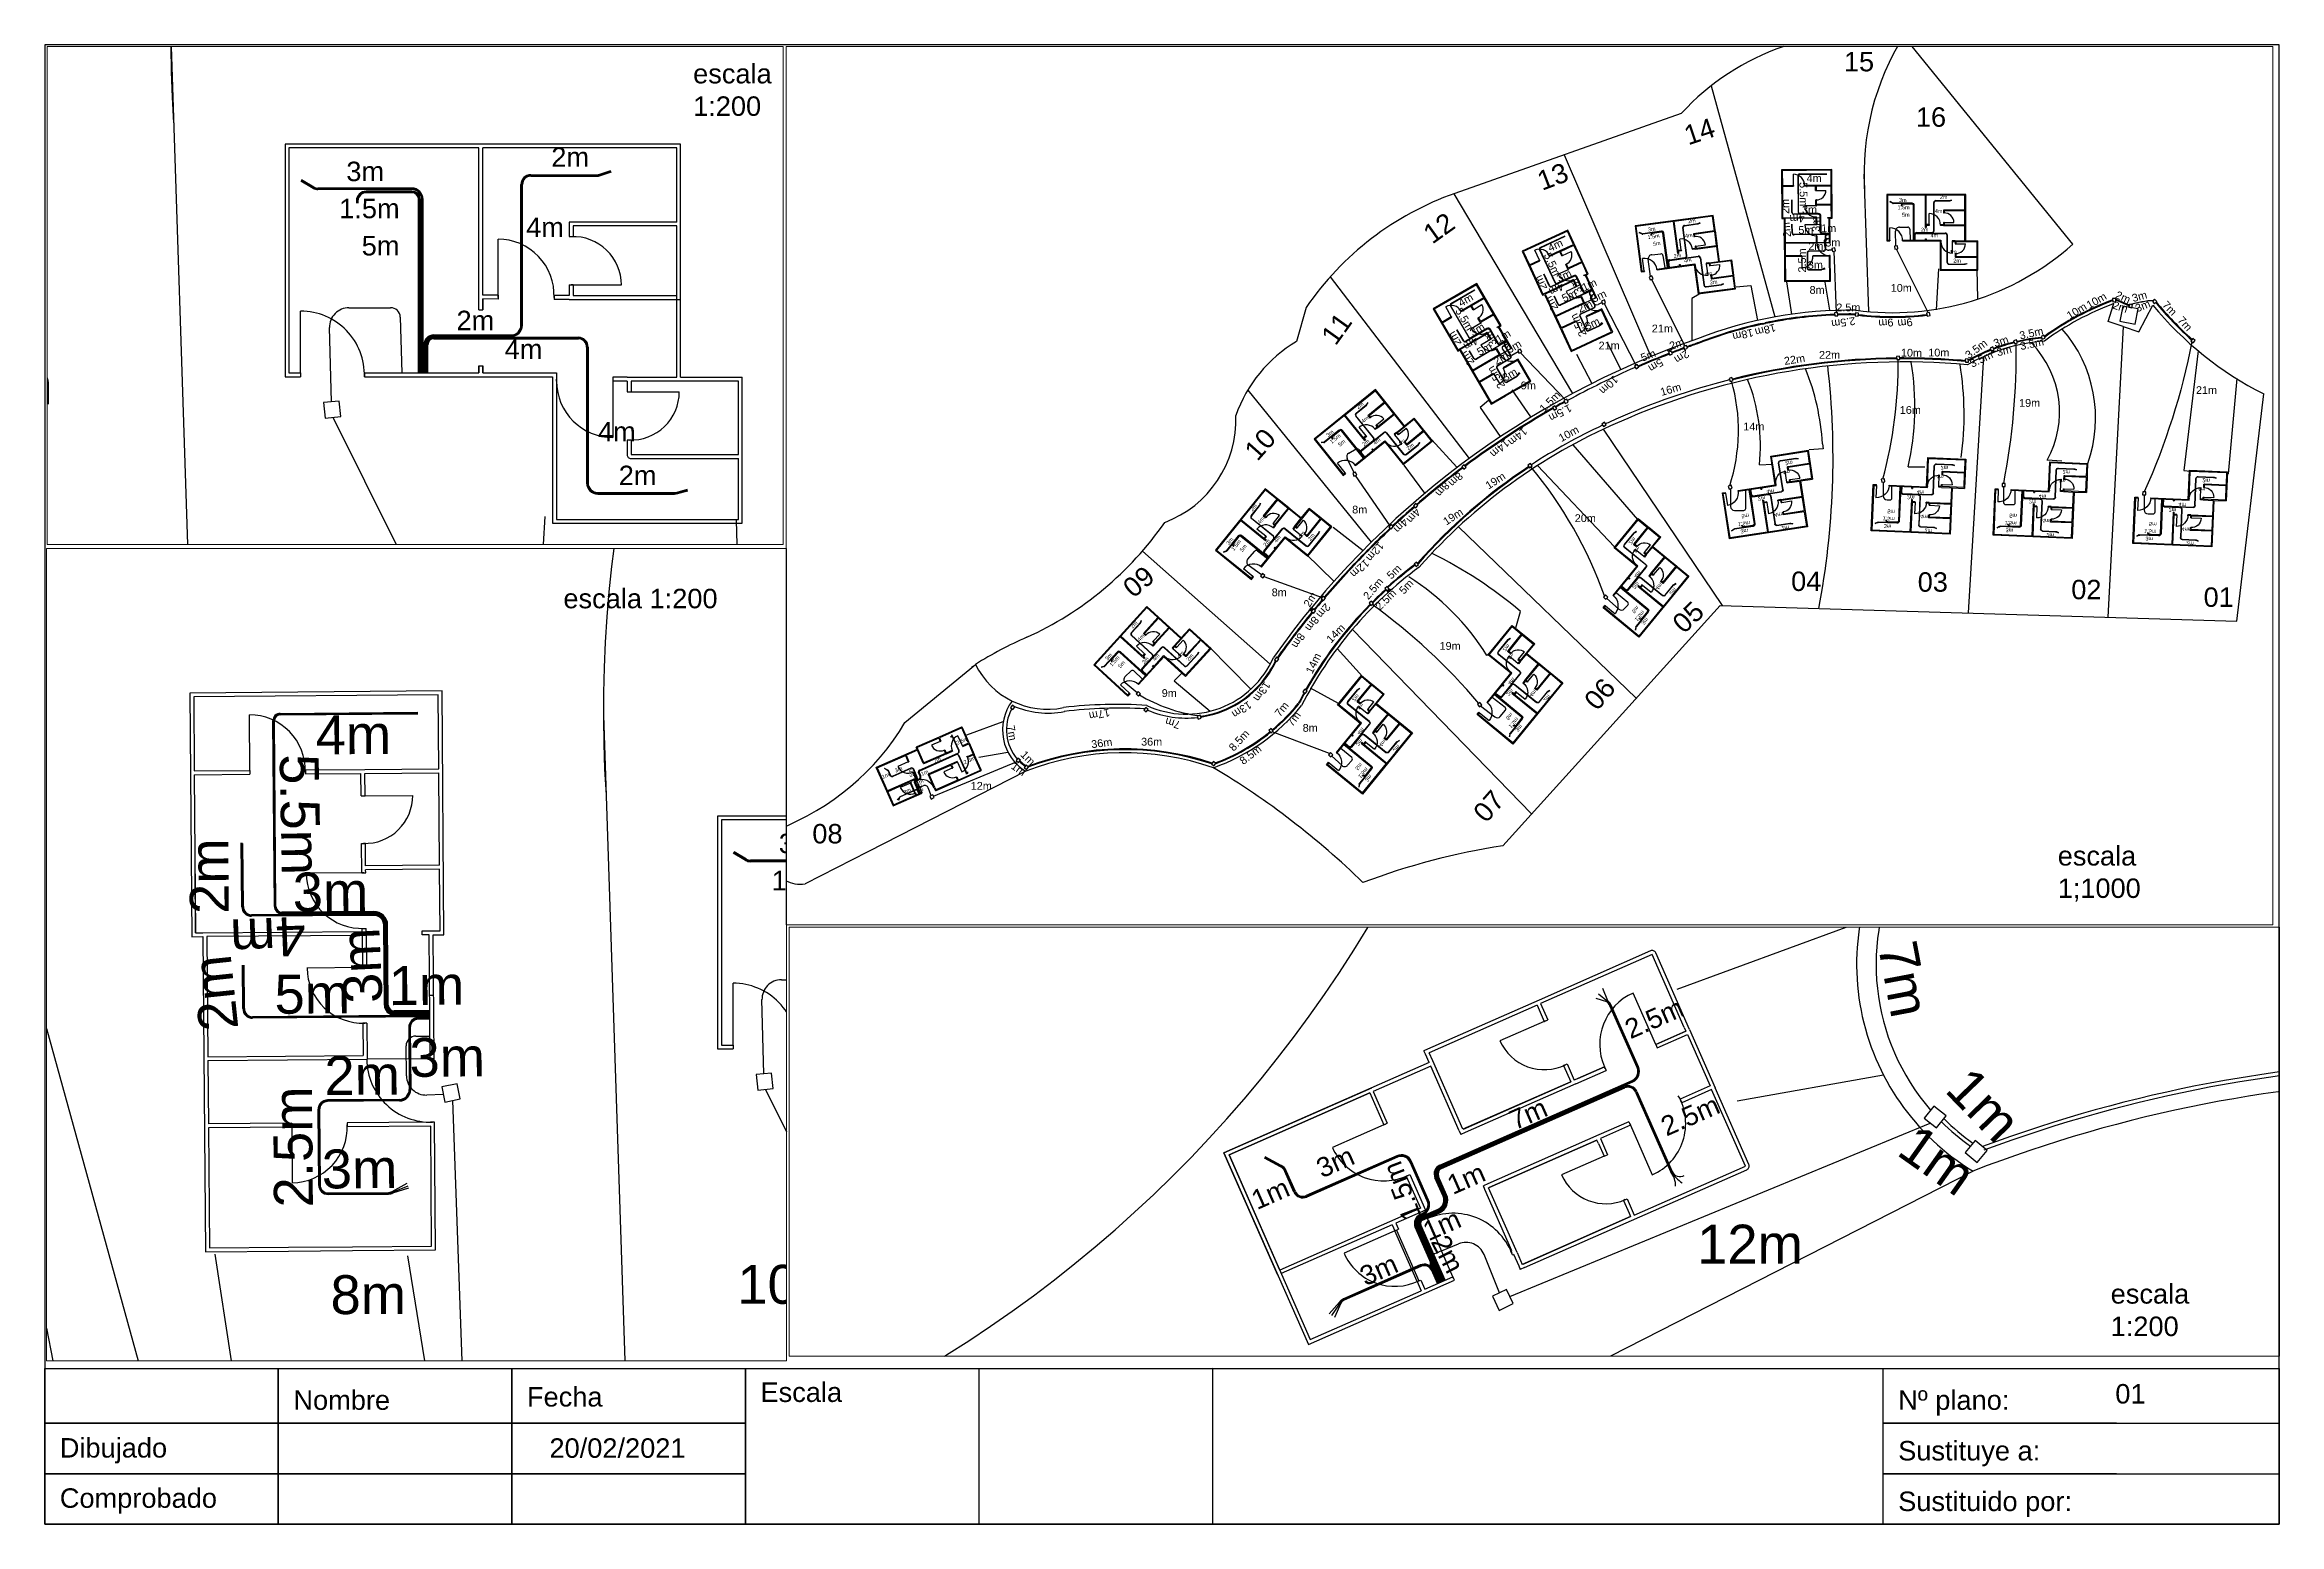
# Paper-space layout 'Presentación1' of a CAD drawing. Header units: millimetres. Extents: x 0 to 287, y 0 to 190.
# The model-space entities are those that its viewports show. They can reach past a viewport. Long polylines and large blocks are cut down to what shows.
import ezdxf

# ---------------------------------------------------------------- set-up
doc = ezdxf.new("R2010")
doc.units = ezdxf.units.MM
for name, color, linetype in [('Cain', 76, 'Continuous'), ('canalizacion principal', 36, 'Continuous'), ('canalizacion secundaria', 5, 'Continuous'), ('cint', 76, 'Continuous'), ('escala', 250, 'Continuous'), ('urbanizacion', 7, 'Continuous')]:
    doc.layers.add(name, color=color, linetype=linetype)
doc.styles.get("Standard").update_dxf_attribs({"font": 'arial.ttf'})

psp = doc.layouts.new('Presentación1')

# ---------------------------------------------------------------- texts
for s, p in [('01', (265.94, 15.51)), ('20/02/2021', (64.83, 8.54))]:
    psp.add_text(s, height=2.5).set_placement(p)
at = {"layer": 'escala', "char_height": 2.5, "attachment_point": 1}
for width, insert in [(0.6347, (83.28, 187.53)), (0.1109, (265.34, 30.84))]:
    psp.add_mtext_dynamic_manual_height_columns('escala 1:200', width=width, gutter_width=12.5, heights=[0], dxfattribs=dict(at, insert=insert))
at = {"layer": 'escala', "insert": (66.62, 120.13), "char_height": 2.5, "attachment_point": 1}
psp.add_mtext('escala 1:200', dxfattribs=at)

msp = doc.modelspace()

# ---------------------------------------------------------------- texts
at = {"layer": 'canalizacion principal'}
for s, rotation, p in [('2m', 336.49463, (171.688, 192.036)), ('3m', 15.61596, (174.084, 191.464)), ('10m', 31.25124, (165.9, 189.203)), ('7m', 314.00546, (177.743, 191.024)), ('2.5m', 187.93044, (138.235, 189.554)), ('9m', 187.12167, (145.613, 189.412)), ('18m', 194.52451, (127.925, 188.708)), ('3.5m', 12.25144, (159.554, 186.652)), ('3m', 18.47382, (156.288, 185.647)), ('3.5m', 36.85805, (152.922, 184.115)), ('10m', 358.98404, (144.171, 184.469)), ('2m', 212.3074, (116.522, 185.373)), ('22m', 8.99237, (129.217, 183.377)), ('5m', 212.3074, (113.179, 184.259)), ('10m', 224.00546, (107.2, 182.086)), ('16m', 16.26298, (113.368, 179.383)), ('1.5m', 208.45233, (101.461, 178.376)), ('14m', 221.11203, (95.544, 175.421)), ('10m', 29.06271, (100.459, 173.43)), ('8m', 230.15307, (85.401, 168.422)), ('4m', 230.15307, (81.673, 165.023)), ('19m', 33.0338, (85.65, 162.699)), ('12m', 230.42451, (76.959, 160.69)), ('5m', 44.00546, (78.558, 155.726)), ('2.5m', 49.83637, (75.61, 153.084)), ('2m', 229.97475, (70.091, 152.797)), ('8m', 233.7159, (68.551, 151.126)), ('14m', 64.30209, (68.397, 143.535)), ('13m', 235.64034, (62.282, 142.746)), ('7m', 51.50565, (64.241, 138.004)), ('17m', 191.31321, (42.23, 139.157)), ('7m', 163.23491, (51.496, 137.448)), ('7m', 280.75068, (29.062, 136.878)), ('8.5m', 47.12964, (58.275, 133.582)), ('36m', 7.36324, (40.005, 134.043)), ('1m', 314.00546, (30.753, 133.143))]:
    msp.add_text(s, height=1, rotation=rotation, dxfattribs=at).set_placement(p)
at = {"layer": 'canalizacion secundaria'}
for s, p in [('8m', (132.414, 192.534)), ('10m', (142.863, 192.799)), ('2.5m', (135.857, 190.284)), ('21m', (112.107, 187.572)), ('21m', (105.256, 185.378)), ('10m', (147.695, 184.472)), ('22m', (133.633, 184.181)), ('9m', (95.243, 180.243)), ('21m', (182.161, 179.642)), ('19m', (159.386, 177.995)), ('16m', (144.029, 177.085)), ('14m', (123.884, 174.958)), ('8m', (73.53, 164.263)), ('20m', (102.187, 163.161)), ('8m', (63.169, 153.617)), ('19m', (84.779, 146.713)), ('9m', (49.012, 140.646)), ('8m', (67.16, 136.165)), ('36m', (46.355, 134.385)), ('12m', (24.422, 128.709))]:
    msp.add_text(s, height=1, dxfattribs=at).set_placement(p)
for s, rotation, p in [('10m', 29.43323, (168.413, 190.572)), ('2m', 341.58099, (171.347, 190.674)), ('3m', 22.09257, (174.599, 190.154)), ('7m', 312.38601, (179.738, 189.075)), ('9m', 184.76024, (143.175, 189.368)), ('18m', 192.8974, (125.061, 188.057)), ('2m', 18.41623, (114.561, 185.31)), ('3.5m', 11.81174, (159.62, 185.289)), ('3m', 14.02421, (156.642, 184.49)), ('5m', 21.35651, (110.911, 183.792)), ('3.5m', 25.83595, (153.357, 183.012)), ('1.5m', 44.97364, (98.241, 177.217)), ('14m', 221.2459, (93.218, 173.9)), ('8m', 224.70048, (87.202, 169.664)), ('19m', 32.64071, (91.093, 167.329)), ('4m', 225.94055, (80.128, 163.724)), ('12m', 221.83238, (75.2, 158.449)), ('5m', 47.9947, (80.198, 153.784)), ('2m', 59.01821, (68.062, 152.107)), ('2.5m', 44.97796, (77.117, 151.718)), ('14m', 45.82462, (70.82, 147.51)), ('8m', 238.94535, (66.68, 148.987)), ('13m', 213.2183, (60.187, 140.178)), ('7m', 53.83666, (65.84, 136.747)), ('8.5m', 37.85775, (59.513, 131.858)), ('1m', 324.71048, (29.512, 131.523))]:
    msp.add_text(s, height=1, rotation=rotation, dxfattribs=at).set_placement(p)
at = {"layer": 'escala', "insert": (164.371, 121.443), "char_height": 2.5, "attachment_point": 1}
msp.add_mtext_dynamic_manual_height_columns('escala 1;1000', width=1.06097, gutter_width=12.5, heights=[0], dxfattribs=at)
at = {"layer": 'urbanizacion', "char_height": 2.5, "attachment_point": 1}
for s, heights, insert in [('15', [0], (136.84, 223.674)), ('16', [0], (146.11, 216.544)), ('04', [0], (130.044, 156.786)), ('03', [32.64], (146.339, 156.691)), ('02', [0], (166.11, 155.722)), ('01', [0], (183.145, 154.743)), ('08', [0], (4.032, 124.293))]:
    msp.add_mtext_dynamic_manual_height_columns(s, width=1.65549, gutter_width=12.5, heights=heights, dxfattribs=dict(at, insert=insert))
for s, insert, rotation in [('14', (115.999, 214.014), 18.42161), ('13', (97.092, 208.118), 20.83968), ('12', (82.392, 200.892), 35.51589), ('11', (69.364, 187.203), 54.4413), ('10', (59.453, 172.546), 48.34419), ('09', (43.744, 155.184), 40.21446), ('05', (114.511, 150.491), 43.42972), ('06', (103.183, 140.383), 49.12249), ('07', (88.897, 125.952), 48.7922)]:
    msp.add_mtext_dynamic_manual_height_columns(s, width=1.65549, gutter_width=12.5, heights=[0], dxfattribs=dict(at, insert=insert, rotation=rotation))

# ---------------------------------------------------------------- blocks, each defined once
blk = doc.blocks.new('autocad cajetin')
for p, q in [((1212.14, 3191.25), (1272.14, 3191.29)), ((1212.14, 3171.29), (1212.14, 3191.25)), ((1242.14, 3191.29), (1242.14, 3171.29)), ((1272.14, 3191.29), (1272.14, 3171.29)), ((1272.14, 3191.29), (1272.14, 3171.29)), ((1272.14, 3191.29), (1358.26, 3191.25)), ((1358.26, 3191.25), (1409.15, 3191.25)), ((1358.26, 3184.25), (1358.26, 3191.25)), ((1358.26, 3171.25), (1358.26, 3191.25)), ((1409.15, 3191.25), (1409.15, 3171.25)), ((1388.26, 3184.25), (1358.26, 3184.25)), ((1358.26, 3184.25), (1409.15, 3184.25)), ((1358.26, 3177.75), (1358.26, 3184.25)), ((1388.26, 3177.75), (1358.26, 3177.75)), ((1358.26, 3177.75), (1409.15, 3177.75)), ((1358.26, 3171.25), (1358.26, 3177.75)), ((1224.15, 3171.25), (1212.15, 3171.25)), ((1409.15, 3171.25), (1224.15, 3171.25)), ((1284.15, 3171.25), (1358.26, 3171.25)), ((1388.26, 3171.25), (1358.26, 3171.25))]:
    blk.add_line(p, q)
for points in [[(1122.15, 3191.25), (1152.15, 3191.25), (1152.15, 3184.25), (1122.15, 3184.25)], [(1152.15, 3191.25), (1182.15, 3191.25), (1182.15, 3184.25), (1152.15, 3184.25)], [(1182.15, 3191.25), (1212.15, 3191.25), (1212.15, 3184.25), (1182.15, 3184.25)], [(1122.15, 3184.25), (1152.15, 3184.25), (1152.15, 3177.75), (1122.15, 3177.75)], [(1152.15, 3184.25), (1182.15, 3184.25), (1182.15, 3177.75), (1152.15, 3177.75)], [(1182.15, 3184.25), (1212.15, 3184.25), (1212.15, 3177.75), (1182.15, 3177.75)], [(1122.15, 3177.75), (1152.15, 3177.75), (1152.15, 3171.25), (1122.15, 3171.25)], [(1152.15, 3177.75), (1182.15, 3177.75), (1182.15, 3171.25), (1152.15, 3171.25)], [(1182.15, 3177.75), (1212.15, 3177.75), (1212.15, 3171.25), (1182.15, 3171.25)]]:
    blk.add_lwpolyline(points, close=True)
for s, p in [('Nombre', (1154.09, 3185.95)), ('Fecha', (1184.09, 3186.37)), ('Escala', (1214.08, 3186.96)), ('Nº plano:', (1360.2, 3185.95)), ('Dibujado', (1124.09, 3179.82)), ('Sustituye a:', (1360.2, 3179.45)), ('Comprobado', (1124.09, 3173.37)), ('Sustituido por:', (1360.2, 3172.95))]:
    blk.add_text(s, height=2.5).set_placement(p)
blk = doc.blocks.new('dibujo3 (1)')
for p, q in [((1432.455, 2499.364), (1432.455, 2497.464)), ((1433.882, 2497.464), (1433.882, 2498.89)), ((1432.455, 2497.464), (1433.882, 2497.464)), ((1432.455, 2497.364), (1433.882, 2497.364)), ((1433.882, 2497.464), (1433.882, 2497.364)), ((1435.308, 2497.464), (1436.836, 2497.464)), ((1435.308, 2497.464), (1435.308, 2497.364)), ((1435.308, 2497.364), (1436.736, 2497.364)), ((1436.736, 2496.789), (1436.736, 2497.364)), ((1436.836, 2497.464), (1438.735, 2497.464)), ((1436.836, 2497.364), (1438.735, 2497.364)), ((1436.836, 2496.789), (1436.836, 2497.364)), ((1436.736, 2496.789), (1436.836, 2496.789)), ((1436.836, 2496.789), (1438.059, 2496.789)), ((1436.736, 2494.81), (1436.736, 2495.565)), ((1436.736, 2495.565), (1436.836, 2495.565)), ((1436.836, 2494.99), (1436.836, 2495.565)), ((1432.455, 2493.304), (1432.455, 2495.024)), ((1436.736, 2494.81), (1435.309, 2494.81)), ((1436.736, 2494.81), (1436.836, 2494.81)), ((1438.735, 2494.99), (1436.836, 2494.99)), ((1438.735, 2494.89), (1436.836, 2494.89)), ((1436.836, 2494.81), (1436.836, 2494.89)), ((1432.643, 2493.304), (1436.736, 2493.304)), ((1436.736, 2493.204), (1432.743, 2493.204)), ((1436.736, 2493.304), (1436.736, 2493.384)), ((1436.736, 2493.384), (1436.836, 2493.384)), ((1436.736, 2493.204), (1436.736, 2492.375)), ((1436.836, 2493.304), (1436.836, 2493.384)), ((1436.836, 2493.204), (1436.836, 2493.304)), ((1436.836, 2493.204), (1436.836, 2492.375)), ((1438.275, 2493.304), (1438.553, 2493.304)), ((1438.275, 2493.204), (1438.275, 2493.304)), ((1438.453, 2493.204), (1438.275, 2493.204)), ((1436.736, 2492.375), (1435.309, 2492.375)), ((1436.836, 2492.375), (1436.736, 2492.375)), ((1436.736, 2490.949), (1436.736, 2490.121)), ((1436.836, 2490.949), (1436.736, 2490.949)), ((1436.836, 2490.949), (1436.836, 2490.021)), ((1432.743, 2490.121), (1436.736, 2490.121)), ((1432.743, 2490.021), (1436.836, 2490.021)), ((1438.453, 2490.021), (1436.836, 2490.021)), ((1438.553, 2490.021), (1438.453, 2490.021)), ((1438.453, 2490.021), (1438.553, 2490.021)), ((1434.885, 2488.393), (1432.743, 2488.393)), ((1434.885, 2488.293), (1432.743, 2488.293)), ((1434.885, 2488.393), (1434.885, 2488.293)), ((1434.885, 2488.293), (1434.885, 2486.867)), ((1438.453, 2488.393), (1436.311, 2488.393)), ((1436.311, 2488.393), (1436.311, 2488.293)), ((1438.453, 2488.293), (1436.311, 2488.293)), ((1438.553, 2488.393), (1438.453, 2488.393)), ((1438.503, 2488.394), (1438.503, 2488.393)), ((1434.778, 2485.21), (1436.418, 2485.21)), ((1434.778, 2485.11), (1436.418, 2485.11))]:
    blk.add_line(p, q)
for points in [[(1438.553, 2493.204), (1438.835, 2493.204), (1438.835, 2499.464), (1432.355, 2499.464), (1432.355, 2493.204), (1432.643, 2493.204)], [(1438.735, 2497.464), (1438.735, 2499.364), (1432.455, 2499.364), (1432.455, 2497.464)], [(1432.455, 2497.364), (1432.455, 2493.304), (1432.643, 2493.304)], [(1433.882, 2497.464), (1433.882, 2497.414)], [(1435.307, 2497.414), (1435.308, 2497.414), (1435.308, 2497.464)], [(1438.735, 2494.99), (1438.735, 2497.364)], [(1436.786, 2496.789), (1436.836, 2496.789)], [(1436.836, 2495.565), (1436.786, 2495.565), (1436.786, 2495.566)], [(1436.786, 2494.81), (1436.736, 2494.81)], [(1438.553, 2493.304), (1438.735, 2493.304), (1438.735, 2494.89)], [(1432.643, 2493.204), (1432.643, 2485.11), (1434.778, 2485.11)], [(1432.743, 2493.204), (1432.743, 2490.121)], [(1436.736, 2493.384), (1436.786, 2493.384)], [(1438.453, 2490.021), (1438.453, 2493.204)], [(1438.553, 2490.021), (1438.553, 2493.204)], [(1436.786, 2492.375), (1436.736, 2492.375)], [(1436.736, 2490.949), (1436.786, 2490.949), (1436.786, 2490.95)], [(1432.743, 2490.021), (1432.743, 2488.393)], [(1438.453, 2490.021), (1438.503, 2490.021)], [(1432.743, 2488.293), (1432.743, 2485.21), (1434.778, 2485.21)], [(1434.885, 2488.343), (1434.885, 2488.293)], [(1436.311, 2488.293), (1436.311, 2488.343), (1436.31, 2488.343)], [(1436.418, 2485.11), (1438.553, 2485.11), (1438.553, 2488.393)], [(1436.418, 2485.21), (1438.453, 2485.21), (1438.453, 2488.293)], [(1438.503, 2488.393), (1438.453, 2488.393)]]:
    blk.add_lwpolyline(points)
for centre, radius, start, end in [((1433.882, 2497.464), 1.426, 357.99068, 90), ((1436.836, 2496.789), 1.224, 267.65838, 0), ((1436.736, 2494.81), 1.427, 180, 272.00808), ((1436.736, 2492.375), 1.426, 180, 272.00932), ((1438.453, 2490.021), 1.628, 86.47786, 90), ((1438.453, 2490.021), 1.628, 180, 271.76024), ((1434.885, 2488.293), 1.426, 270, 2.00901)]:
    blk.add_arc(centre, radius, start, end)
at = {"layer": 'cint'}
for p, q in [((1434.484, 2493.966), (1434.484, 2498.733)), ((1434.504, 2493.966), (1434.504, 2498.733)), ((1434.524, 2493.966), (1434.524, 2498.733)), ((1434.674, 2498.923), (1438.209, 2498.923)), ((1434.674, 2498.903), (1438.209, 2498.903)), ((1434.674, 2498.883), (1438.209, 2498.883)), ((1433.648, 2493.966), (1433.648, 2495.609)), ((1433.668, 2493.966), (1433.668, 2495.605)), ((1433.688, 2493.966), (1433.688, 2495.59)), ((1437.039, 2493.756), (1433.898, 2493.756)), ((1437.039, 2493.736), (1433.898, 2493.736)), ((1437.039, 2493.716), (1433.898, 2493.716)), ((1437.039, 2493.816), (1434.674, 2493.816)), ((1437.039, 2493.796), (1434.674, 2493.796)), ((1437.039, 2493.776), (1434.674, 2493.776)), ((1437.289, 2491.407), (1437.289, 2493.466)), ((1437.309, 2491.407), (1437.309, 2493.466)), ((1437.329, 2491.407), (1437.329, 2493.466)), ((1437.349, 2491.407), (1437.349, 2493.466)), ((1437.369, 2491.407), (1437.369, 2493.466)), ((1437.389, 2491.407), (1437.389, 2493.466)), ((1433.653, 2491.347), (1433.653, 2492.466)), ((1433.673, 2491.347), (1433.673, 2492.466)), ((1433.693, 2491.347), (1433.693, 2492.466)), ((1438.453, 2491.257), (1437.539, 2491.257)), ((1438.453, 2491.237), (1437.539, 2491.237)), ((1438.453, 2491.217), (1437.539, 2491.217)), ((1438.453, 2491.197), (1437.539, 2491.197)), ((1438.453, 2491.177), (1437.539, 2491.177)), ((1438.453, 2491.137), (1433.903, 2491.137)), ((1438.453, 2491.117), (1433.903, 2491.117)), ((1438.453, 2491.097), (1433.903, 2491.097)), ((1438.453, 2491.157), (1437.539, 2491.157)), ((1438.453, 2491.157), (1437.539, 2491.157)), ((1437.91, 2490.827), (1437.91, 2489.234)), ((1437.93, 2490.827), (1437.93, 2489.234)), ((1437.95, 2490.827), (1437.95, 2489.234)), ((1438.45, 2491.077), (1438.16, 2491.077)), ((1438.45, 2491.057), (1438.16, 2491.057)), ((1438.45, 2491.037), (1438.16, 2491.037)), ((1437.66, 2488.984), (1435.812, 2488.984)), ((1437.66, 2488.964), (1435.812, 2488.964)), ((1437.66, 2488.944), (1435.812, 2488.944)), ((1435.562, 2488.734), (1435.562, 2486.806)), ((1435.582, 2488.734), (1435.582, 2486.806)), ((1435.602, 2488.734), (1435.602, 2486.806)), ((1435.812, 2486.596), (1437.352, 2486.596)), ((1435.812, 2486.576), (1437.352, 2486.576)), ((1437.451, 2486.62), (1437.835, 2486.827)), ((1437.46, 2486.603), (1437.859, 2486.758)), ((1437.469, 2486.585), (1437.883, 2486.707)), ((1435.812, 2486.556), (1437.352, 2486.556))]:
    blk.add_line(p, q, dxfattribs=at)
for centre, radius, start, end in [((1434.674, 2498.733), 0.19, 90, 180), ((1434.674, 2498.733), 0.17, 90, 180), ((1434.674, 2498.733), 0.15, 90, 180), ((1433.898, 2493.966), 0.25, 180, 270), ((1433.898, 2493.966), 0.23, 180, 270), ((1433.898, 2493.966), 0.21, 180, 270), ((1434.674, 2493.966), 0.19, 180, 270), ((1434.674, 2493.966), 0.17, 180, 270), ((1434.674, 2493.966), 0.15, 180, 270), ((1437.039, 2493.466), 0.35, 0, 90), ((1437.039, 2493.466), 0.33, 0, 90), ((1437.039, 2493.466), 0.31, 0, 90), ((1437.039, 2493.466), 0.29, 0, 90), ((1437.039, 2493.466), 0.27, 0, 90), ((1437.039, 2493.466), 0.25, 0, 90), ((1433.903, 2491.347), 0.25, 180, 270), ((1433.903, 2491.347), 0.23, 180, 270), ((1433.903, 2491.347), 0.21, 180, 270), ((1437.539, 2491.407), 0.25, 180, 270), ((1437.539, 2491.407), 0.23, 180, 270), ((1437.539, 2491.407), 0.21, 180, 270), ((1437.539, 2491.407), 0.19, 180, 270), ((1437.539, 2491.407), 0.17, 180, 270), ((1437.539, 2491.407), 0.15, 180, 270), ((1438.16, 2490.827), 0.25, 90, 180), ((1438.16, 2490.827), 0.25, 90, 180), ((1438.16, 2490.827), 0.25, 90, 180), ((1438.16, 2490.827), 0.23, 90, 180), ((1438.16, 2490.827), 0.21, 90, 180), ((1435.812, 2488.734), 0.25, 90, 180), ((1435.812, 2488.734), 0.23, 90, 180), ((1435.812, 2488.734), 0.21, 90, 180), ((1437.66, 2489.234), 0.25, 270, 0), ((1437.66, 2489.234), 0.27, 270, 0), ((1437.66, 2489.234), 0.29, 270, 0), ((1435.812, 2486.806), 0.25, 180, 270), ((1435.812, 2486.806), 0.23, 180, 270), ((1435.812, 2486.806), 0.21, 180, 270), ((1437.352, 2486.806), 0.21, 270, 297.87923), ((1437.352, 2486.806), 0.23, 270, 297.87923), ((1437.352, 2486.806), 0.25, 270, 297.87923), ((1437.352, 2486.806), 0.25, 270, 297.87923), ((1437.352, 2486.806), 0.25, 270, 297.87923)]:
    blk.add_arc(centre, radius, start, end, dxfattribs=at)
for s, p in [('4m', (1435.579, 2497.86)), ('3m', (1434.959, 2493.829)), ('1m', (1437.404, 2491.405)), ('5m', (1434.469, 2491.208)), ('2m', (1435.735, 2489.11)), ('3m', (1437.924, 2489.559)), ('3m', (1435.648, 2486.711))]:
    blk.add_text(s, height=1, dxfattribs=at).set_placement(p)
for s, rotation, p in [('5.5m', 270.60672, (1434.651, 2497.868)), ('2m', 90, (1433.313, 2493.785)), ('4m', 181.8112, (1435.27, 2493.698)), ('3m', 92.14205, (1437.245, 2491.478)), ('2m', 95.53284, (1433.534, 2490.838)), ('2.5m', 90, (1435.412, 2486.231))]:
    blk.add_text(s, height=1, rotation=rotation, dxfattribs=at).set_placement(p)
blk = doc.blocks.new('chaletl (1)')
for p, q in [((1524.712, 7754.821), (1524.712, 7756.261)), ((1526.543, 7756.325), (1526.643, 7756.325)), ((1524.712, 7754.821), (1524.321, 7754.824)), ((1524.321, 7754.824), (1524.321, 7754.824)), ((1524.712, 7754.821), (1524.712, 7754.721)), ((1526.543, 7754.81), (1526.152, 7754.813)), ((1526.152, 7754.813), (1526.152, 7754.713)), ((1526.543, 7755.085), (1526.643, 7755.085)), ((1526.643, 7755.085), (1527.883, 7755.085)), ((1519.64, 7752.824), (1519.64, 7754.414)), ((1524.221, 7754.444), (1524.321, 7754.444)), ((1524.321, 7754.724), (1524.321, 7754.444)), ((1524.712, 7754.721), (1524.321, 7754.724)), ((1526.543, 7754.71), (1526.152, 7754.713)), ((1519.64, 7752.824), (1519.64, 7752.724)), ((1521.279, 7752.824), (1521.279, 7752.724)), ((1524.221, 7753.004), (1524.221, 7752.824)), ((1524.221, 7753.004), (1524.321, 7753.004)), ((1524.321, 7753.004), (1524.321, 7752.824)), ((1526.215, 7752.715), (1526.215, 7752.615)), ((1527.664, 7752.715), (1527.664, 7752.615)), ((1527.664, 7752.615), (1527.664, 7751.167)), ((1528.028, 7752.715), (1529.301, 7752.715)), ((1529.401, 7752.715), (1530.985, 7752.715)), ((1528.028, 7752.341), (1528.128, 7752.341)), ((1528.128, 7752.341), (1529.368, 7752.341)), ((1528.128, 7751.101), (1528.028, 7751.101)), ((1526.115, 7748.965), (1530.985, 7748.965))]:
    blk.add_line(p, q)
for points in [[(1529.401, 7752.715), (1529.401, 7758.704), (1519.241, 7758.704), (1519.241, 7752.724), (1519.64, 7752.724)], [(1524.221, 7754.444), (1524.221, 7758.604), (1519.341, 7758.604)], [(1524.221, 7758.604), (1519.341, 7758.604), (1519.341, 7752.824), (1519.64, 7752.824)], [(1524.321, 7754.824), (1524.321, 7758.604)], [(1529.301, 7756.699), (1529.301, 7758.604), (1524.321, 7758.604)], [(1526.543, 7754.71), (1529.401, 7754.71), (1529.401, 7756.699)], [(1529.301, 7756.699), (1526.543, 7756.699), (1526.543, 7756.325)], [(1526.643, 7755.085), (1526.643, 7754.81), (1529.301, 7754.81), (1529.301, 7756.599), (1526.643, 7756.599), (1526.643, 7756.325)], [(1529.301, 7752.715), (1529.301, 7756.599)], [(1526.593, 7756.324), (1526.593, 7756.325), (1526.643, 7756.325)], [(1524.712, 7754.763), (1524.712, 7754.821)], [(1526.152, 7754.821), (1526.152, 7754.763), (1526.151, 7754.763)], [(1526.543, 7755.085), (1526.543, 7754.81)], [(1526.643, 7755.085), (1526.593, 7755.085)], [(1524.321, 7754.444), (1524.321, 7754.724)], [(1519.241, 7752.724), (1519.64, 7752.724)], [(1519.64, 7752.824), (1519.64, 7752.774)], [(1521.279, 7752.824), (1524.221, 7752.824)], [(1521.279, 7752.774), (1521.279, 7752.824)], [(1521.279, 7752.724), (1526.115, 7752.724)], [(1524.221, 7752.824), (1524.221, 7753.004)], [(1524.321, 7752.824), (1524.321, 7753.004)], [(1524.321, 7752.824), (1526.215, 7752.824)], [(1526.115, 7752.724), (1526.115, 7748.965), (1530.985, 7748.965), (1530.985, 7752.715)], [(1526.215, 7752.824), (1526.215, 7749.065), (1530.885, 7749.065), (1530.885, 7750.627)], [(1526.215, 7752.615), (1526.215, 7752.665), (1526.216, 7752.665)], [(1528.028, 7752.715), (1527.664, 7752.715)], [(1527.664, 7752.665), (1527.664, 7752.615)], [(1528.028, 7752.615), (1527.664, 7752.615)], [(1528.028, 7752.615), (1528.028, 7752.341)], [(1530.885, 7750.727), (1530.885, 7752.615), (1528.128, 7752.615)], [(1528.128, 7752.615), (1528.128, 7752.341)], [(1530.985, 7750.727), (1530.985, 7752.715)], [(1528.078, 7752.341), (1528.128, 7752.341)], [(1528.128, 7751.101), (1528.078, 7751.101), (1528.078, 7751.102)], [(1528.128, 7751.101), (1528.128, 7750.727), (1530.885, 7750.727)]]:
    blk.add_lwpolyline(points)
blk.add_lwpolyline([(1528.028, 7751.101), (1528.028, 7750.727, 0.414214), (1528.128, 7750.627), (1530.885, 7750.627)], format="xyb")
for centre, radius, start, end in [((1524.712, 7754.821), 1.44, 357.66345, 90), ((1526.643, 7755.085), 1.24, 0, 92.31094), ((1519.64, 7752.774), 1.64, 358.25284, 90), ((1527.664, 7752.615), 1.449, 180, 270), ((1528.128, 7752.341), 1.24, 267.68906, 0)]:
    blk.add_arc(centre, radius, start, end)
at = {"layer": 'Cain'}
for p, q in [((1519.961, 7757.566), (1519.645, 7757.749)), ((1519.971, 7757.583), (1519.655, 7757.766)), ((1519.981, 7757.6), (1519.665, 7757.784)), ((1525.301, 7754.051), (1525.301, 7757.666)), ((1525.321, 7754.051), (1525.321, 7757.666)), ((1525.341, 7754.051), (1525.341, 7757.666)), ((1525.551, 7757.916), (1527.248, 7757.916)), ((1525.551, 7757.896), (1527.248, 7757.896)), ((1525.551, 7757.876), (1527.248, 7757.876)), ((1527.33, 7757.93), (1527.61, 7758.028)), ((1527.337, 7757.911), (1527.616, 7758.009)), ((1527.344, 7757.893), (1527.623, 7757.99)), ((1522.5, 7757.572), (1520.086, 7757.572)), ((1522.5, 7757.552), (1520.086, 7757.552)), ((1522.5, 7757.532), (1520.086, 7757.532)), ((1521.074, 7757.242), (1521.074, 7757.189)), ((1521.094, 7757.242), (1521.094, 7757.189)), ((1521.114, 7757.242), (1521.114, 7757.189)), ((1522.5, 7757.492), (1521.324, 7757.492)), ((1522.5, 7757.472), (1521.324, 7757.472)), ((1522.5, 7757.452), (1521.324, 7757.452)), ((1522.67, 7752.824), (1522.67, 7757.282)), ((1522.69, 7752.824), (1522.69, 7757.282)), ((1522.71, 7752.824), (1522.71, 7757.282)), ((1522.71, 7752.824), (1522.71, 7757.282)), ((1522.75, 7752.824), (1522.75, 7757.282)), ((1522.77, 7752.824), (1522.77, 7757.282)), ((1522.79, 7752.824), (1522.79, 7757.282)), ((1523.06, 7753.801), (1525.051, 7753.801)), ((1523.06, 7753.781), (1525.051, 7753.781)), ((1523.06, 7753.761), (1525.051, 7753.761)), ((1523.06, 7753.741), (1526.776, 7753.741)), ((1523.06, 7753.721), (1526.776, 7753.721)), ((1523.06, 7753.701), (1526.776, 7753.701)), ((1522.81, 7752.824), (1522.81, 7753.551)), ((1522.81, 7752.824), (1522.81, 7753.551)), ((1522.83, 7752.824), (1522.83, 7753.551)), ((1522.83, 7752.824), (1522.83, 7753.551)), ((1522.85, 7752.824), (1522.85, 7753.551)), ((1522.87, 7752.824), (1522.87, 7753.551)), ((1522.89, 7752.824), (1522.89, 7753.551)), ((1522.91, 7752.824), (1522.91, 7753.551)), ((1526.986, 7753.491), (1526.986, 7750.004)), ((1527.006, 7753.491), (1527.006, 7750.004)), ((1527.026, 7753.491), (1527.026, 7750.004)), ((1527.276, 7749.754), (1529.248, 7749.754)), ((1527.276, 7749.734), (1529.248, 7749.734)), ((1527.276, 7749.714), (1529.248, 7749.714)), ((1529.315, 7749.764), (1529.575, 7749.836)), ((1529.32, 7749.744), (1529.58, 7749.817)), ((1529.326, 7749.725), (1529.586, 7749.798))]:
    blk.add_line(p, q, dxfattribs=at)
for centre, radius, start, end in [((1525.551, 7757.666), 0.25, 90, 180), ((1525.551, 7757.666), 0.23, 90, 180), ((1525.551, 7757.666), 0.21, 90, 180), ((1527.248, 7758.166), 0.25, 270, 289.27617), ((1527.248, 7758.166), 0.27, 270, 289.27617), ((1527.248, 7758.166), 0.29, 270, 289.27617), ((1520.086, 7757.782), 0.25, 239.87794, 270), ((1520.086, 7757.782), 0.23, 239.87794, 270), ((1520.086, 7757.782), 0.21, 239.87794, 270), ((1521.324, 7757.242), 0.25, 90, 180), ((1521.324, 7757.242), 0.25, 90, 180), ((1521.324, 7757.242), 0.23, 90, 180), ((1521.324, 7757.242), 0.21, 90, 180), ((1522.5, 7757.282), 0.29, 0, 90), ((1522.5, 7757.282), 0.27, 0, 90), ((1522.5, 7757.282), 0.25, 0, 90), ((1522.5, 7757.282), 0.21, 0, 90), ((1522.5, 7757.282), 0.21, 0, 90), ((1522.5, 7757.282), 0.21, 0, 90), ((1522.5, 7757.282), 0.19, 0, 90), ((1522.5, 7757.282), 0.17, 0, 90), ((1523.06, 7753.551), 0.25, 90, 180), ((1523.06, 7753.551), 0.23, 90, 180), ((1523.06, 7753.551), 0.21, 90, 180), ((1523.06, 7753.551), 0.19, 90, 180), ((1523.06, 7753.551), 0.17, 90, 180), ((1523.06, 7753.551), 0.15, 90, 180), ((1525.051, 7754.051), 0.25, 270, 0), ((1525.051, 7754.051), 0.27, 270, 0), ((1525.051, 7754.051), 0.29, 270, 0), ((1526.776, 7753.491), 0.25, 0, 90), ((1526.776, 7753.491), 0.25, 0, 90), ((1526.776, 7753.491), 0.23, 0, 90), ((1526.776, 7753.491), 0.23, 0, 90), ((1526.776, 7753.491), 0.21, 0, 90), ((1527.276, 7750.004), 0.29, 180, 270), ((1527.276, 7750.004), 0.27, 180, 270), ((1527.276, 7750.004), 0.25, 180, 270), ((1529.248, 7750.004), 0.25, 270, 285.66795), ((1529.248, 7750.004), 0.27, 270, 285.66795), ((1529.248, 7750.004), 0.29, 270, 285.66795)]:
    blk.add_arc(centre, radius, start, end, dxfattribs=at)
for s, p in [('3m', (1520.815, 7757.751)), ('2m', (1526.08, 7758.119)), ('1.5m', (1520.632, 7756.798)), ('4m', (1525.435, 7756.317)), ('5m', (1521.21, 7755.843)), ('2m', (1523.645, 7753.923)), ('4m', (1524.882, 7753.186)), ('4m', (1527.278, 7751.068)), ('2m', (1527.812, 7749.943))]:
    blk.add_text(s, height=0.5, dxfattribs=at).set_placement(p)
blk = doc.blocks.new('dibujo4 (1)')
for p, q in [((1738.675, 2353.978), (1738.575, 2353.978)), ((1738.575, 2353.878), (1738.575, 2353.978)), ((1741.805, 2353.978), (1738.675, 2353.978)), ((1736.962, 2353.547), (1736.962, 2352.652)), ((1738.575, 2353.647), (1738.575, 2353.878)), ((1741.705, 2353.878), (1738.675, 2353.878)), ((1738.675, 2353.647), (1738.675, 2353.878)), ((1741.705, 2353.423), (1740.465, 2353.423)), ((1741.705, 2353.423), (1741.805, 2353.423)), ((1744.09, 2351.728), (1744.09, 2353.168)), ((1736.862, 2352.652), (1735.422, 2352.652)), ((1736.862, 2352.652), (1736.962, 2352.652)), ((1738.575, 2351.728), (1738.575, 2351.628)), ((1741.705, 2351.728), (1738.675, 2351.728)), ((1738.696, 2351.728), (1741.705, 2351.728)), ((1741.705, 2352.183), (1741.805, 2352.183)), ((1741.705, 2352.183), (1741.705, 2351.728)), ((1741.905, 2351.728), (1741.805, 2351.728)), ((1741.905, 2351.728), (1742.65, 2351.728)), ((1742.65, 2351.728), (1741.905, 2351.728)), ((1742.65, 2351.728), (1742.65, 2351.628)), ((1744.936, 2351.728), (1744.09, 2351.728)), ((1744.09, 2351.728), (1744.936, 2351.728)), ((1744.09, 2351.728), (1744.09, 2351.628)), ((1744.936, 2351.828), (1744.936, 2351.728)), ((1745.036, 2351.728), (1745.036, 2350.088)), ((1736.862, 2351.212), (1736.962, 2351.212)), ((1736.962, 2351.212), (1736.962, 2350.216)), ((1738.696, 2351.628), (1738.575, 2351.628)), ((1741.805, 2351.628), (1742.65, 2351.628)), ((1744.09, 2351.628), (1744.936, 2351.628)), ((1744.936, 2351.628), (1744.936, 2350.188)), ((1736.026, 2350.047), (1734.601, 2350.047)), ((1736.026, 2350.219), (1736.026, 2350.047)), ((1736.026, 2350.047), (1736.126, 2350.047)), ((1736.126, 2350.216), (1736.126, 2350.047)), ((1736.917, 2348.367), (1736.917, 2349.996)), ((1738.696, 2350.188), (1738.575, 2350.188)), ((1738.575, 2350.088), (1738.575, 2350.188)), ((1741.716, 2350.088), (1738.675, 2350.088)), ((1741.816, 2350.188), (1738.696, 2350.188)), ((1741.716, 2350.088), (1738.696, 2350.088)), ((1741.716, 2349.988), (1741.716, 2350.088)), ((1742.656, 2350.188), (1741.816, 2350.188)), ((1742.656, 2350.088), (1741.816, 2350.088)), ((1742.656, 2350.088), (1741.816, 2350.088)), ((1742.656, 2350.188), (1742.656, 2350.088)), ((1742.656, 2350.088), (1742.656, 2348.697)), ((1744.936, 2350.188), (1744.096, 2350.188)), ((1744.096, 2350.188), (1744.096, 2350.088)), ((1744.936, 2350.088), (1744.096, 2350.088)), ((1744.936, 2350.088), (1744.096, 2350.088)), ((1741.716, 2349.633), (1740.526, 2349.633)), ((1741.716, 2349.633), (1741.816, 2349.633)), ((1736.026, 2348.621), (1736.026, 2348.367)), ((1736.026, 2348.621), (1736.126, 2348.621)), ((1736.126, 2348.621), (1736.126, 2348.367)), ((1736.917, 2348.267), (1736.917, 2348.367)), ((1738.546, 2348.267), (1738.546, 2348.367)), ((1738.575, 2348.267), (1738.575, 2347.938)), ((1738.675, 2348.267), (1738.675, 2347.938)), ((1741.716, 2348.393), (1741.816, 2348.393)), ((1738.575, 2347.938), (1738.575, 2347.838)), ((1738.696, 2347.838), (1738.575, 2347.838)), ((1741.716, 2348.038), (1741.716, 2347.938))]:
    blk.add_line(p, q)
for points in [[(1745.036, 2351.728), (1745.036, 2353.878, 0.414214), (1744.936, 2353.978), (1741.805, 2353.978)], [(1738.696, 2347.838), (1744.936, 2347.838, 0.414214), (1745.036, 2347.938), (1745.036, 2350.088)]]:
    blk.add_lwpolyline(points, format="xyb")
for points in [[(1738.575, 2353.647), (1732.815, 2353.647), (1732.815, 2348.267), (1736.917, 2348.267)], [(1732.815, 2350.216), (1732.815, 2353.647), (1736.962, 2353.647)], [(1736.862, 2351.212), (1736.862, 2350.316), (1732.915, 2350.316), (1732.915, 2353.547), (1736.862, 2353.547), (1736.862, 2352.652)], [(1736.862, 2353.547), (1732.915, 2353.547), (1732.915, 2348.367), (1736.026, 2348.367)], [(1738.575, 2351.728), (1738.575, 2353.547), (1736.962, 2353.547)], [(1736.962, 2353.547), (1736.962, 2352.652)], [(1738.675, 2351.728), (1738.675, 2353.647)], [(1741.705, 2353.878), (1741.705, 2353.423)], [(1741.705, 2353.423), (1741.755, 2353.423)], [(1744.936, 2351.828), (1744.936, 2353.878), (1741.805, 2353.878)], [(1741.805, 2353.878), (1741.805, 2353.423)], [(1736.862, 2352.652), (1736.912, 2352.652)], [(1741.705, 2351.728), (1738.696, 2351.728)], [(1741.755, 2352.184), (1741.755, 2352.183), (1741.705, 2352.183)], [(1741.805, 2352.183), (1741.805, 2351.728)], [(1742.651, 2351.678), (1742.65, 2351.678), (1742.65, 2351.728)], [(1744.09, 2351.728), (1744.09, 2351.678)], [(1736.962, 2351.212), (1736.962, 2350.216), (1736.126, 2350.216)], [(1736.912, 2351.212), (1736.912, 2351.212), (1736.862, 2351.212)], [(1741.805, 2351.628), (1738.696, 2351.628)], [(1736.026, 2350.216), (1732.915, 2350.216)], [(1738.546, 2348.367), (1738.575, 2348.367), (1738.575, 2350.088)], [(1738.675, 2348.267), (1738.675, 2350.088)], [(1738.696, 2350.088), (1741.716, 2350.088)], [(1741.716, 2349.988), (1741.716, 2349.633)], [(1741.816, 2350.088), (1741.816, 2349.633)], [(1741.816, 2347.938), (1744.936, 2347.938), (1744.936, 2350.088)], [(1742.656, 2350.138), (1742.656, 2350.088)], [(1744.096, 2350.088), (1744.096, 2350.138)], [(1741.716, 2349.633), (1741.766, 2349.633)], [(1736.126, 2348.367), (1736.917, 2348.367)], [(1736.917, 2348.317), (1736.917, 2348.367)], [(1738.546, 2348.367), (1738.546, 2348.317), (1738.545, 2348.317)], [(1738.546, 2348.267), (1738.575, 2348.267)], [(1741.766, 2348.393), (1741.716, 2348.393), (1741.716, 2348.394)], [(1741.716, 2348.393), (1741.716, 2348.038)], [(1741.816, 2348.393), (1741.816, 2347.938)], [(1741.716, 2347.938), (1738.675, 2347.938)], [(1738.696, 2347.938), (1741.716, 2347.938)]]:
    blk.add_lwpolyline(points)
blk.add_lwpolyline([(1736.026, 2350.047), (1736.076, 2350.047), (1736.076, 2348.621), (1736.026, 2348.621)], close=True)
for centre, radius, start, end in [((1741.705, 2353.423), 1.24, 180, 272.31094), ((1744.09, 2351.728), 1.44, 90, 180), ((1736.862, 2352.652), 1.44, 180, 271.98984), ((1736.026, 2350.047), 1.426, 54.09514, 54.78), ((1736.026, 2350.047), 1.426, 180, 272.00973), ((1736.917, 2348.367), 1.629, 358.24133, 90), ((1742.656, 2350.138), 1.441, 270, 5.97559), ((1741.766, 2349.633), 1.24, 180, 270)]:
    blk.add_arc(centre, radius, start, end)
at = {"layer": 'cint'}
for p, q in [((1743.382, 2353.229), (1743.162, 2353.421)), ((1743.399, 2353.238), (1743.26, 2353.501)), ((1743.417, 2353.248), (1743.426, 2353.592)), ((1734.004, 2352.736), (1733.716, 2353.103)), ((1734.019, 2352.748), (1733.732, 2353.115)), ((1734.035, 2352.76), (1733.748, 2353.128)), ((1743.411, 2351.374), (1743.411, 2353.112)), ((1743.431, 2351.374), (1743.431, 2353.112)), ((1743.451, 2351.374), (1743.451, 2353.112)), ((1734.057, 2352.001), (1734.057, 2352.582)), ((1734.077, 2352.001), (1734.077, 2352.582)), ((1734.097, 2352.001), (1734.097, 2352.582)), ((1736.849, 2351.791), (1734.307, 2351.791)), ((1736.849, 2351.771), (1734.307, 2351.771)), ((1736.849, 2351.751), (1734.307, 2351.751)), ((1737.099, 2350.419), (1737.099, 2351.501)), ((1737.119, 2350.419), (1737.119, 2351.501)), ((1737.139, 2350.419), (1737.139, 2351.501)), ((1737.768, 2351.124), (1743.161, 2351.124)), ((1737.768, 2351.104), (1743.161, 2351.104)), ((1737.518, 2350.359), (1737.518, 2350.874)), ((1737.538, 2350.359), (1737.538, 2350.874)), ((1737.558, 2350.359), (1737.558, 2350.874)), ((1737.578, 2350.359), (1737.578, 2350.874)), ((1737.598, 2350.359), (1737.598, 2350.874)), ((1737.618, 2350.359), (1737.618, 2350.874)), ((1737.768, 2351.084), (1743.161, 2351.084)), ((1737.768, 2351.064), (1742.911, 2351.064)), ((1737.768, 2351.044), (1742.911, 2351.044)), ((1737.768, 2351.024), (1742.911, 2351.024)), ((1743.121, 2350.814), (1743.121, 2348.571)), ((1743.141, 2350.814), (1743.141, 2348.571)), ((1743.161, 2350.814), (1743.161, 2348.571)), ((1736.791, 2350.169), (1736.849, 2350.169)), ((1736.791, 2350.149), (1736.849, 2350.149)), ((1736.791, 2350.129), (1736.849, 2350.129)), ((1736.791, 2350.109), (1737.268, 2350.109)), ((1736.791, 2350.089), (1737.268, 2350.089)), ((1736.791, 2350.069), (1737.268, 2350.069)), ((1736.791, 2350.049), (1737.268, 2350.049)), ((1736.791, 2350.029), (1737.268, 2350.029)), ((1736.791, 2350.009), (1737.268, 2350.009)), ((1737.099, 2350.169), (1737.099, 2350.169)), ((1736.541, 2348.367), (1736.541, 2349.919)), ((1736.561, 2348.367), (1736.561, 2349.919)), ((1736.581, 2348.367), (1736.581, 2349.919)), ((1736.601, 2348.367), (1736.601, 2349.919)), ((1736.621, 2348.367), (1736.621, 2349.919)), ((1736.641, 2348.367), (1736.641, 2349.919)), ((1736.661, 2348.367), (1736.661, 2349.919)), ((1736.681, 2348.367), (1736.681, 2349.919)), ((1736.701, 2348.367), (1736.701, 2349.919)), ((1733.984, 2348.941), (1733.623, 2348.773)), ((1733.995, 2348.924), (1733.666, 2348.713)), ((1734.006, 2348.907), (1733.71, 2348.635)), ((1736.271, 2348.981), (1734.119, 2348.981)), ((1736.271, 2348.961), (1734.119, 2348.961)), ((1736.271, 2348.941), (1734.119, 2348.941)), ((1736.481, 2348.367), (1736.481, 2348.731)), ((1736.501, 2348.367), (1736.501, 2348.731)), ((1736.521, 2348.367), (1736.521, 2348.731))]:
    blk.add_line(p, q, dxfattribs=at)
for centre, radius, start, end in [((1743.161, 2353.112), 0.25, 0, 27.92122), ((1743.161, 2353.112), 0.27, 0, 27.92122), ((1743.161, 2353.112), 0.29, 0, 27.92122), ((1733.807, 2352.582), 0.25, 0, 38.04747), ((1733.807, 2352.582), 0.27, 0, 38.04747), ((1733.807, 2352.582), 0.29, 0, 38.04747), ((1734.307, 2352.001), 0.25, 180, 270), ((1734.307, 2352.001), 0.23, 180, 270), ((1734.307, 2352.001), 0.21, 180, 270), ((1736.849, 2351.501), 0.29, 0, 90), ((1736.849, 2351.501), 0.27, 0, 90), ((1736.849, 2351.501), 0.25, 0, 90), ((1737.768, 2350.874), 0.25, 90, 180), ((1737.768, 2350.874), 0.23, 90, 180), ((1743.161, 2351.374), 0.25, 270, 0), ((1743.161, 2351.374), 0.27, 270, 0), ((1743.161, 2351.374), 0.29, 270, 0), ((1737.768, 2350.874), 0.21, 90, 180), ((1737.768, 2350.874), 0.19, 90, 180), ((1737.768, 2350.874), 0.17, 90, 180), ((1737.768, 2350.874), 0.15, 90, 180), ((1742.911, 2350.814), 0.25, 0, 90), ((1742.911, 2350.814), 0.23, 0, 90), ((1742.911, 2350.814), 0.21, 0, 90), ((1736.791, 2349.919), 0.25, 90, 180), ((1736.791, 2349.919), 0.23, 90, 180), ((1736.791, 2349.919), 0.21, 90, 180), ((1736.791, 2349.919), 0.21, 90, 180), ((1736.791, 2349.919), 0.19, 90, 180), ((1736.791, 2349.919), 0.17, 90, 180), ((1736.791, 2349.919), 0.15, 90, 180), ((1736.791, 2349.919), 0.13, 90, 180), ((1736.791, 2349.919), 0.11, 90, 180), ((1736.791, 2349.919), 0.09, 90, 180), ((1736.849, 2350.419), 0.25, 270, 0), ((1736.849, 2350.419), 0.27, 270, 0), ((1736.849, 2350.419), 0.29, 270, 0), ((1737.268, 2350.359), 0.25, 270, 0), ((1737.268, 2350.359), 0.27, 270, 0), ((1737.268, 2350.359), 0.29, 270, 0), ((1737.268, 2350.359), 0.31, 270, 0), ((1737.268, 2350.359), 0.33, 270, 0), ((1737.268, 2350.359), 0.35, 270, 0), ((1734.119, 2348.731), 0.25, 90, 122.71498), ((1734.119, 2348.731), 0.23, 90, 122.71498), ((1734.119, 2348.731), 0.21, 90, 122.71498), ((1736.271, 2348.731), 0.25, 0, 90), ((1736.271, 2348.731), 0.23, 0, 90), ((1736.271, 2348.731), 0.21, 0, 90), ((1742.593, 2348.421), 0.548, 334.98172, 15.84165), ((1743.972, 2348.674), 0.838, 187.04828, 214.49426), ((1743.378, 2348.565), 0.217, 178.42703, 277.02338)]:
    blk.add_arc(centre, radius, start, end, dxfattribs=at)
for s, p in [('1m', (1733, 2351.959)), ('3m', (1734.854, 2352.033)), ('2.5m', (1743.546, 2352.107)), ('7m', (1739.889, 2351.165)), ('1m', (1737.759, 2350.286)), ('2.5m', (1743.387, 2349.449)), ('3m', (1734.759, 2349.046)), ('1m', (1736.709, 2349.449))]:
    blk.add_text(s, height=0.5, dxfattribs=at).set_placement(p)
for s, rotation, p in [('1.5m', 87.06205, (1736.811, 2350.118)), ('2m', 273.36908, (1736.752, 2349.423))]:
    blk.add_text(s, height=0.5, rotation=rotation, dxfattribs=at).set_placement(p)

# ---------------------------------------------------------------- linework, layer by layer
msp.add_line((172.779, 188.331), (174.824, 187.643))
at = {"layer": 'canalizacion principal'}
for p, q in [((171.846, 191.755), (173.554, 191.009)), ((177.112, 191.562), (176.978, 191.414)), ((126.327, 188.727), (126.718, 188.81)), ((75.504, 159.527), (75.787, 159.812)), ((61.93, 142.591), (62.179, 142.9))]:
    msp.add_line(p, q, dxfattribs=at)
for points in [[(171.428, 191.915), (171.467, 191.517), (171.865, 191.556), (171.826, 191.954)], [(176.844, 191.265), (177.112, 191.562), (176.815, 191.83), (176.547, 191.534)], [(173.917, 190.748), (173.981, 191.142), (173.586, 191.206), (173.522, 190.812)], [(174.334, 188.629), (174.703, 190.595), (172.737, 190.964), (172.368, 188.998)], [(138.68, 189.657), (138.721, 190.055), (138.323, 190.096), (138.282, 189.698)], [(162.213, 187.058), (162.356, 186.684), (162.73, 186.827), (162.587, 187.201)], [(114.59, 185.337), (114.172, 185.17), (114.116, 185.309), (114.534, 185.477)], [(155.652, 185.55), (155.795, 185.177), (156.168, 185.319), (156.025, 185.693)], [(114.613, 185.173), (114.25, 185.005), (114.419, 184.642), (114.782, 184.81)], [(155.825, 185.036), (156.246, 185.195), (156.299, 185.055), (155.878, 184.896)], [(152.454, 184.125), (152.481, 183.725), (152.881, 183.753), (152.853, 184.152)], [(99.864, 177.792), (99.641, 178.124), (99.309, 177.901), (99.532, 177.569)], [(105.673, 175.772), (105.903, 175.445), (106.23, 175.675), (106, 176.002)], [(88.205, 170.239), (87.931, 170.531), (87.639, 170.258), (87.912, 169.966)], [(81.988, 165.28), (81.681, 165.536), (81.425, 165.229), (81.732, 164.973)], [(81.517, 157.741), (81.786, 157.445), (82.082, 157.714), (81.813, 158.01)], [(77.72, 154.61), (77.989, 154.314), (78.285, 154.583), (78.016, 154.879)], [(78.048, 154.203), (78.382, 154.505), (78.482, 154.393), (78.148, 154.092)], [(68.424, 152.07), (68.151, 151.712), (68.032, 151.803), (68.305, 152.161)], [(68.821, 151.73), (68.502, 151.972), (68.26, 151.653), (68.579, 151.411)], [(63.845, 145.191), (64.098, 145.5), (63.788, 145.754), (63.535, 145.444)], [(67.723, 141.391), (67.416, 141.647), (67.16, 141.339), (67.467, 141.083)], [(30.094, 139.332), (29.786, 139.588), (29.53, 139.281), (29.838, 139.025)], [(47.276, 139.049), (46.969, 139.305), (46.713, 138.998), (47.02, 138.742)], [(55.982, 132.078), (55.675, 132.334), (55.419, 132.027), (55.726, 131.771)], [(31.873, 131.614), (31.566, 131.87), (31.31, 131.562), (31.617, 131.306)]]:
    msp.add_lwpolyline(points, close=True, dxfattribs=at)
msp.add_lwpolyline([(173.784, 191.174, -0.063359), (176.681, 191.682, -0.733719)], format="xyb", dxfattribs=at)
for centre, radius, start, end in [((184.846, 156.078), 38.015, 110.62752, 125.6302), ((210.889, 219.34), 43.93, 219.47169, 228.17682), ((137.707, 135.983), 53.957, 92.19285, 101.75077), ((137.707, 135.983), 53.957, 89.36297, 91.76809), ((143.152, 224.964), 35.356, 262.77207, 277.08648), ((137.707, 135.983), 53.957, 102.17553, 111.21293), ((164.578, 162.735), 24.203, 95.46536, 102.92045), ((154.541, 81.29), 111.111, 109.10973, 109.95335), ((164.578, 162.735), 24.203, 103.87564, 110.42768), ((154.541, 81.29), 111.111, 110.15965, 111.01818), ((154.541, 81.29), 111.111, 111.22488, 113.43725), ((164.578, 162.735), 24.203, 111.37072, 118.8217), ((144.543, 93.315), 90.862, 90.57624, 104.02501), ((144.543, 93.315), 90.862, 85.00213, 90.32383), ((154.541, 81.29), 111.111, 113.64696, 118.66215), ((144.543, 93.315), 90.962, 104.27803, 114.04278), ((154.541, 81.29), 111.211, 118.8653, 119.54312), ((154.541, 81.29), 111.211, 119.74997, 126.72343), ((136.448, 109.577), 72.817, 113.43514, 114.58864), ((136.448, 109.577), 72.817, 114.90867, 123.17621), ((154.541, 81.29), 111.211, 126.93092, 130.83171), ((136.448, 109.577), 72.717, 123.49112, 138.46043), ((154.541, 81.29), 111.211, 131.04069, 132.97428), ((154.541, 81.29), 111.211, 133.18254, 135.08462), ((154.541, 81.29), 111.211, 135.29167, 139.52381), ((112.247, 116.448), 51.282, 126.63625, 131.69038), ((112.247, 116.448), 51.182, 132.1373, 134.78729), ((154.541, 81.29), 111.211, 139.73062, 140.59188), ((112.247, 116.448), 51.182, 135.24176, 150.69086), ((154.541, 81.29), 111.211, 140.7983, 144.6167), ((52.211, 150.66), 12.632, 322.0967, 335.0728), ((52.211, 150.66), 12.632, 278.24914, 320.29635), ((112.247, 116.448), 51.282, 151.14571, 152.91246), ((34.309, 149.415), 10.851, 245.93789, 281.5753), ((34.733, 136.398), 5.715, 147.27061, 147.39424), ((47.199, 155.609), 25.02, 309.93168, 320.80936), ((34.733, 136.398), 5.715, 151.4581, 221.00201), ((43.615, 78.297), 60.904, 86.92977, 96.75873), ((52.211, 150.66), 12.732, 246.816, 276.42972), ((47.199, 155.609), 25.02, 290.34121, 309.01504), ((44.211, 98.313), 35.549, 71.53484, 110.45486), ((34.733, 136.398), 5.715, 225.05386, 234.87617)]:
    msp.add_arc(centre, radius, start, end, dxfattribs=at)
at = {"layer": 'canalizacion secundaria'}
for p, q in [((143.997, 201.122), (145.065, 201.122)), ((143.544, 198.705), (143.497, 200.61)), ((145.315, 200.879), (145.356, 199.445)), ((134.366, 198.654), (134.356, 199.423)), ((134.606, 199.676), (134.968, 199.676)), ((135.31, 198.177), (134.885, 198.161)), ((143.585, 198.307), (147.677, 190.083)), ((112.103, 197.574), (113.271, 197.682)), ((113.542, 197.47), (113.784, 195.863)), ((111.943, 194.763), (111.654, 197.012)), ((112.087, 194.39), (116.373, 185.827)), ((104.36, 192.343), (104.701, 192.481)), ((104.537, 191.391), (104.231, 191.998)), ((171.835, 191.864), (173.571, 191.111)), ((105.698, 191.412), (105.205, 191.168)), ((105.956, 191.298), (110.035, 183.339)), ((126.348, 188.629), (126.738, 188.712)), ((181.756, 186.781), (181.622, 186.632)), ((92.974, 185.806), (93.595, 186.174)), ((93.448, 184.743), (92.905, 185.436)), ((94.911, 185.082), (94.088, 184.616)), ((73.087, 172.005), (74.031, 172.566)), ((74.368, 172.487), (75.041, 171.451)), ((73.789, 169.504), (72.893, 171.358)), ((141.9, 168.302), (141.9, 166.515)), ((143.024, 166.265), (143.024, 167.786)), ((157.404, 167.738), (157.404, 165.664)), ((122.249, 167.447), (122.249, 165.159)), ((124.208, 164.909), (124.208, 167.264)), ((158.9, 165.664), (158.9, 167.237)), ((175.496, 166.65), (175.496, 164.71)), ((142.4, 166.015), (142.774, 166.015)), ((176.899, 164.46), (176.899, 166.156)), ((157.654, 165.414), (158.65, 165.414)), ((122.749, 164.659), (123.958, 164.659)), ((175.996, 164.21), (176.649, 164.21)), ((75.575, 159.456), (75.858, 159.741)), ((60.069, 158.356), (60.998, 159.42)), ((61.34, 159.453), (62.619, 158.454)), ((61.855, 156.374), (60.15, 157.624)), ((109.009, 152.819), (107.558, 154.02)), ((106.294, 153.36), (107.881, 151.96)), ((108.568, 151.984), (109.028, 152.451)), ((44.274, 143.226), (45.081, 143.988)), ((45.424, 143.989), (46.539, 142.949)), ((45.848, 141.182), (44.297, 142.479)), ((62.007, 142.527), (62.258, 142.839)), ((93.217, 139.302), (91.539, 140.583)), ((90.071, 139.505), (91.895, 138.068)), ((92.588, 138.141), (93.257, 138.943)), ((73.468, 132.842), (72.065, 134.024)), ((70.878, 133.049), (72.225, 131.815)), ((72.938, 131.854), (73.494, 132.486)), ((17.856, 129.037), (18.295, 129.217)), ((17.584, 128.651), (17.774, 128.211)), ((17.856, 129.037), (17.719, 128.981)), ((19.345, 127.956), (18.948, 128.941))]:
    msp.add_line(p, q, dxfattribs=at)
for points in [[(143.386, 198.286), (143.784, 198.327), (143.743, 198.725), (143.345, 198.684)], [(135.271, 198.373), (135.35, 197.981), (135.742, 198.06), (135.663, 198.452)], [(111.756, 194.691), (111.901, 194.318), (112.274, 194.462), (112.129, 194.835)], [(105.625, 191.598), (105.77, 191.225), (106.143, 191.37), (105.999, 191.743)], [(136.05, 189.724), (136.033, 190.123), (135.634, 190.107), (135.65, 189.707)], [(147.95, 189.729), (147.874, 190.122), (147.481, 190.045), (147.558, 189.653)], [(158.682, 186.472), (158.825, 186.098), (159.198, 186.241), (159.055, 186.615)], [(181.784, 186.216), (182.053, 186.512), (181.756, 186.781), (181.488, 186.484)], [(94.839, 185.268), (94.983, 184.895), (95.356, 185.04), (95.212, 185.413)], [(116.186, 185.754), (116.33, 185.381), (116.704, 185.526), (116.559, 185.899)], [(143.615, 184.468), (143.642, 184.069), (144.041, 184.096), (144.014, 184.495)], [(110.425, 183.119), (110.201, 183.451), (109.87, 183.227), (110.093, 182.896)], [(122.053, 181.628), (122.186, 181.25), (122.563, 181.383), (122.43, 181.761)], [(100.8, 178.8), (100.968, 178.437), (101.331, 178.605), (101.163, 178.968)], [(96.146, 170.476), (96.377, 170.149), (96.704, 170.379), (96.473, 170.706)], [(73.603, 169.432), (73.747, 169.058), (74.12, 169.203), (73.976, 169.576)], [(141.647, 168.67), (141.702, 168.274), (142.099, 168.329), (142.043, 168.726)], [(122.057, 167.39), (122.441, 167.503), (122.329, 167.887), (121.945, 167.774)], [(157.206, 168.139), (157.204, 167.739), (157.604, 167.737), (157.606, 168.137)], [(175.296, 166.656), (175.696, 166.644), (175.707, 167.044), (175.307, 167.056)], [(78.263, 162.521), (78.576, 162.271), (78.826, 162.584), (78.513, 162.833)], [(62.296, 156.299), (61.973, 156.535), (61.737, 156.212), (62.06, 155.976)], [(70.091, 153.364), (69.769, 153.601), (69.532, 153.278), (69.855, 153.042)], [(105.871, 153.504), (106.152, 153.22), (106.436, 153.501), (106.155, 153.785)], [(75.709, 152.763), (75.939, 152.436), (76.266, 152.667), (76.036, 152.994)], [(45.985, 141.328), (45.712, 141.036), (46.005, 140.763), (46.277, 141.056)], [(89.98, 139.943), (89.666, 139.694), (89.915, 139.381), (90.228, 139.629)], [(53.971, 138.3), (53.586, 138.191), (53.694, 137.806), (54.079, 137.915)], [(62.8, 136.338), (63.066, 136.038), (63.365, 136.304), (63.1, 136.603)], [(70.463, 133.215), (70.728, 132.916), (71.027, 133.181), (70.762, 133.481)], [(30.818, 132.506), (30.506, 132.757), (30.256, 132.445), (30.567, 132.194)], [(19.525, 128.043), (19.165, 127.869), (19.339, 127.509), (19.699, 127.683)]]:
    msp.add_lwpolyline(points, close=True, dxfattribs=at)
for points in [[(135.546, 198.021), (135.834, 190.115)], [(95.17, 184.967), (100.981, 178.884)], [(73.934, 169.131), (78.388, 162.677)], [(62.178, 156.137), (69.651, 153.44)], [(70.612, 133.348), (63.216, 136.171)], [(19.612, 127.863), (30.411, 132.32)]]:
    msp.add_lwpolyline(points, dxfattribs=at)
for points in [[(173.703, 191.188, -0.066457), (176.712, 191.716, -0.066457)], [(157.406, 168.138, 0.052169), (159.011, 186.17, -1.798511)], [(181.636, 186.35, -0.057185), (175.507, 167.05, 9.399101)], [(141.845, 168.698, 0.068064), (143.842, 184.082, 26.117905)], [(122.137, 167.83, 0.148595), (122.374, 181.317, -2.853708)], [(106.013, 153.645, 0.087815), (96.54, 170.264, 3.3251)], [(89.823, 139.818, 0.0605), (76.103, 152.552, -1.974954)], [(46.141, 140.909, 0.101492), (53.778, 138.246, 0.704881)]]:
    msp.add_lwpolyline(points, format="xyb", dxfattribs=at)
for centre, radius, start, end in [((143.997, 200.622), 0.5, 90, 181.40283), ((145.065, 200.872), 0.25, 1.63768, 90), ((134.606, 199.426), 0.25, 90, 180.74439), ((134.866, 198.661), 0.5, 180.74439, 272.16841), ((112.149, 197.076), 0.5, 95.29718, 187.33076), ((113.295, 197.433), 0.25, 8.55839, 95.29718), ((104.454, 192.111), 0.25, 112.02033, 206.80205), ((184.846, 156.078), 38.115, 110.58703, 125.6302), ((104.984, 191.617), 0.5, 206.80205, 296.29769), ((211.533, 220.006), 44.756, 219.58868, 228.13179), ((137.707, 135.983), 53.857, 92.19285, 101.75077), ((137.707, 135.983), 53.857, 89.36297, 91.76809), ((143.152, 224.964), 35.456, 262.77207, 277.08648), ((137.707, 135.983), 53.857, 102.17553, 111.21293), ((164.578, 162.735), 24.303, 95.46536, 102.95364), ((154.541, 81.29), 111.011, 109.10973, 109.95227), ((164.578, 162.735), 24.303, 103.90483, 110.42768), ((93.102, 185.591), 0.25, 120.68027, 218.06543), ((154.541, 81.29), 111.011, 110.15875, 111.01818), ((164.578, 162.735), 24.303, 111.37072, 118.8217), ((93.842, 185.051), 0.5, 218.06543, 299.50747), ((154.541, 81.29), 111.011, 111.22488, 113.43725), ((144.543, 93.315), 90.962, 90.57624, 104.02501), ((144.543, 93.315), 90.962, 85.00213, 90.32383), ((154.541, 81.29), 111.111, 118.86888, 119.54312), ((154.541, 81.29), 111.111, 119.74997, 126.72343), ((74.158, 172.351), 0.25, 33.0307, 120.73045), ((73.343, 171.575), 0.5, 120.73045, 205.80823), ((154.541, 81.29), 111.111, 126.93092, 130.83171), ((136.448, 109.577), 72.817, 123.49112, 138.46043), ((142.4, 166.515), 0.5, 180, 270), ((142.774, 166.265), 0.25, 270, 0), ((157.654, 165.664), 0.25, 180, 270), ((158.65, 165.664), 0.25, 270, 0), ((154.541, 81.29), 111.111, 131.04069, 132.96665), ((122.749, 165.159), 0.5, 180, 270), ((123.958, 164.909), 0.25, 270, 0), ((175.996, 164.71), 0.5, 180, 270), ((176.649, 164.46), 0.25, 270, 0), ((154.541, 81.29), 111.111, 133.17511, 135.08462), ((61.186, 159.256), 0.25, 52.0136, 138.88629), ((154.541, 81.29), 111.111, 135.29167, 139.52381), ((60.446, 158.027), 0.5, 138.88629, 233.74242), ((112.247, 116.448), 51.382, 126.63625, 131.69038), ((112.247, 116.448), 51.282, 132.1373, 134.76838), ((154.541, 81.29), 111.111, 139.73062, 140.59188), ((108.849, 152.627), 0.25, 315.49428, 50.39863), ((112.247, 116.448), 51.282, 135.22193, 150.69086), ((108.212, 152.335), 0.5, 228.57015, 315.49428), ((154.541, 81.29), 111.111, 140.7983, 144.6202), ((52.211, 150.66), 12.732, 322.0967, 334.95778), ((45.253, 143.807), 0.25, 46.99705, 133.36369), ((44.618, 142.863), 0.5, 133.36369, 230.09487), ((52.211, 150.66), 12.732, 278.24914, 320.29635), ((112.247, 116.448), 51.182, 151.14571, 152.91246), ((47.199, 155.609), 25.12, 309.93824, 320.80936), ((93.065, 139.103), 0.25, 320.17276, 52.63302), ((92.204, 138.461), 0.5, 231.76463, 320.17276), ((47.199, 155.609), 25.12, 290.34121, 309.02525), ((44.211, 98.313), 35.649, 71.53484, 110.45486), ((73.306, 132.651), 0.25, 318.66944, 49.87536), ((34.733, 136.398), 5.615, 225.05386, 234.87617), ((72.563, 132.184), 0.5, 227.51325, 318.66944), ((18.484, 128.754), 0.5, 21.94283, 112.27066), ((17.813, 128.75), 0.25, 112.27066, 203.33455)]:
    msp.add_arc(centre, radius, start, end, dxfattribs=at)
at = {"layer": 'urbanizacion'}
for p, q in [((166.312, 198.914), (144.55, 225.724)), ((119.76, 219.322), (127.958, 189.561)), ((115.906, 215.767), (86.739, 205.46)), ((100.831, 210.44), (111.965, 184.461)), ((139.424, 207.919), (140.011, 190.249)), ((139.48, 206.217), (139.471, 206.217)), ((86.621, 205.418), (101.898, 179.706)), ((149.028, 195.763), (148.733, 190.458)), ((153.944, 195.665), (154.042, 191.932)), ((70.71, 194.725), (88.602, 171.34)), ((129.444, 194.07), (130.079, 189.904)), ((134.39, 194.028), (134.975, 190.451)), ((122.984, 193.416), (124.84, 193.602)), ((124.84, 193.602), (125.725, 189.083)), ((118.201, 192.49), (117.269, 191.932)), ((117.269, 191.932), (117.269, 186.494)), ((170.841, 188.982), (171.56, 191.181)), ((171.56, 191.181), (171.598, 191.284)), ((67.609, 190.775), (66.37, 186.39)), ((174.824, 187.643), (176.592, 191.096)), ((172.779, 188.331), (170.841, 188.982)), ((172.779, 188.331), (170.801, 150.913)), ((106.329, 186.343), (108.086, 182.896)), ((182.45, 185.204), (180.609, 169.784)), ((102.424, 184.782), (104.376, 181.01)), ((152.877, 151.456), (154.855, 184.462)), ((187.406, 181.623), (186.303, 169.381)), ((60.079, 180.135), (75.965, 160.554)), ((94.093, 180.165), (96.501, 176.718)), ((187.407, 150.41), (190.894, 179.663)), ((91.1, 178.799), (89.993, 177.889)), ((89.993, 177.889), (92.597, 174.182)), ((121.229, 152.414), (105.885, 175.118)), ((83.789, 173.754), (87.011, 170.225)), ((101.918, 173.117), (110.261, 163.49)), ((134.078, 173.232), (134.181, 172.586)), ((134.181, 172.586), (132.354, 172.467)), ((164.895, 170.98), (163.009, 171.134)), ((125.959, 170.524), (127.636, 170.592)), ((80.196, 170.473), (82.86, 166.882)), ((97.381, 170.433), (107.323, 159.974)), ((145.106, 170.28), (147.265, 170.28)), ((180.609, 169.784), (181.445, 169.725)), ((71.087, 162.486), (74.929, 159.514)), ((110.111, 140.504), (87.221, 162.552)), ((46.519, 159.417), (62.983, 144.864)), ((67.556, 159.081), (71.211, 155.49)), ((120.896, 152.425), (92.919, 121.5)), ((120.896, 152.425), (187.407, 150.41)), ((94.609, 149.543), (95.199, 151.658)), ((96.638, 125.612), (73.557, 149.34)), ((55.056, 147.121), (60.468, 141.635)), ((74.852, 143.277), (71.609, 146.899)), ((91.075, 146.193), (90.868, 145.997)), ((15.961, 137.338), (25.023, 144.841)), ((51.589, 143.701), (50.606, 142.732)), ((50.606, 142.732), (55.251, 138.812)), ((71.766, 139.796), (68.183, 141.785)), ((23.911, 135.754), (28.612, 137.479)), ((25.454, 132.891), (29.205, 133.558)), ((31.508, 131.086), (11.185, 120.716)), ((11.185, 120.716), (3.103, 116.592))]:
    msp.add_line(p, q, dxfattribs=at)
for centre, radius, start, end in [((139.509, 194.043), 32.079, 80.95959, 137.37445), ((172.631, 207.998), 33.208, 147.73815, 183.67071), ((99.695, 168.78), 38.901, 109.4543, 145.56794), ((143.152, 224.964), 34.856, 262.12058, 311.64015), ((184.846, 156.078), 37.615, 110.62053, 126.12476), ((210.889, 219.34), 44.43, 219.47169, 243.25347), ((137.707, 135.983), 54.457, 89.29822, 111.21293), ((143.152, 224.964), 35.356, 262.12058, 262.12357), ((151.841, 176.558), 17.403, 340.35526, 41.09252), ((154.541, 81.29), 111.611, 109.10973, 144.74938), ((75.577, 170.841), 18.071, 120.6294, 160.47737), ((164.578, 162.735), 23.803, 94.5981, 119.74378), ((151.827, 177.303), 12.771, 331.11692, 44.01629), ((144.543, 93.315), 90.462, 84.78286, 114.04278), ((111.237, 178), 34.737, 347.16024, 9.51647), ((31.632, 171.413), 103.806, 349.24357, 6.54556), ((111.805, 176.988), 40.507, 352.16598, 9.16035), ((103.647, 171.408), 30.486, 3.4313, 22.12066), ((103.291, 173.008), 22.803, 353.74725, 21.90956), ((44.468, 176.313), 14.088, 290.4576, 2.30341), ((136.448, 109.577), 72.317, 113.43514, 138.63788), ((13.775, 187.826), 43.35, 294.34262, 325.24648), ((59.406, 109.452), 55.34, 49.70054, 63.89031), ((112.247, 116.448), 50.782, 126.31829, 152.97182), ((64.004, 129.295), 31.633, 31.86968, 57.88056), ((52.883, 99.993), 52.797, 113.72131, 121.8501), ((52.211, 150.66), 12.232, 245.34476, 336.11053), ((34.309, 149.415), 10.351, 206.22431, 281.5753), ((34.309, 149.415), 10.851, 206.22431, 206.85244), ((34.733, 136.398), 6.215, 143.22504, 238.74065), ((43.116, 84.894), 54.795, 85.82147, 97.05498), ((47.199, 155.609), 25.52, 289.40223, 320.92924), ((-12.259, 154.347), 32.95, 291.2548, 328.92038), ((44.211, 98.313), 35.149, 70.96064, 111.18664), ((2.52, 42.419), 103.769, 45.75561, 59.18552), ((2.467, 120.635), 4.093, 132.79602, 278.94653), ((107.099, 31.203), 91.404, 98.92467, 110.61163)]:
    msp.add_arc(centre, radius, start, end, dxfattribs=at)

# ---------------------------------------------------------------- block references
msp.add_blockref('chaletl (1)', (-1376.886, -7553.379))
for name, p, rotation in [('chaletl (1)', (-358.426, -7690.88), 7.682581963699721), ('chaletl (1)', (3753.892, -6820.766), 38.86256983256295), ('chaletl (1)', (5131.815, -5901.895), 51.02194971496841), ('chaletl (1)', (4747.482, -6207.192), 47.61985086222732), ('dibujo4 (1)', (-624.947, -2720.861), 23.76864952381122)]:
    msp.add_blockref(name, p, dxfattribs=dict(rotation=rotation))
at = {"xscale": -1}
for p, rotation in [((-2551.161, 7601.375), 188.6838832573984), ((-1045.774, 7978.577), 177.5496592997522), ((-1030.08, 7978.036), 177.5496592997522), ((-1012.086, 7976.955), 177.5496592997522), ((-6858.478, 3881.908), 230.7411029477308), ((-6874.7, 3868.151), 230.7411029477308), ((-6894.083, 3861.708), 230.7411029477308)]:
    msp.add_blockref('chaletl (1)', p, dxfattribs=dict(at, rotation=rotation))
at = {"layer": 'urbanizacion'}
for p, rotation in [((105.241, -2690.13), 30.23863630130963), ((-153.93, -2671.953), 24.85013501268886), ((-1283.304, -2302.476), 0.4631866153235195)]:
    msp.add_blockref('dibujo3 (1)', p, dxfattribs=dict(at, rotation=rotation))

msp.set_redraw_order([(e.dxf.handle, doc.entitydb.next_handle()) for e in msp.query("TEXT MTEXT ATTDEF DIMENSION ARC_DIMENSION")])  # texts and dimensions are drawn at this point

# ---------------------------------------------------------------- linework, layer by layer
for points in [[(0, 0), (287, 0), (287, 190), (0, 190)], [(0, 20), (287, 20), (287, 190), (0, 190)]]:
    psp.add_lwpolyline(points, close=True)

# ---------------------------------------------------------------- block references
psp.add_blockref('autocad cajetin', (-1122.15, -3171.25))

psp.set_redraw_order([(e.dxf.handle, doc.entitydb.next_handle()) for e in psp.query("TEXT MTEXT ATTDEF DIMENSION ARC_DIMENSION")])  # texts and dimensions are drawn at this point

# ---------------------------------------------------------------- viewports
at = {"layer": '0'}
for center, size, view_center_point, view_height, status in [((47.58, 157.8), (94.56, 63.9305), (145.697, 201.436), 12.78609, 5), ((47.76, 73.14), (95.05, 104.326), (134.624, 201.764), 20.8652, 4), ((191.3, 49.13), (191.41, 55.0699), (20.236, 131.84), 11.01398, 3)]:
    psp.add_viewport(center=center, size=size, view_center_point=view_center_point, view_height=view_height, status=status, dxfattribs=at)
psp.add_viewport(center=(190.69, 133.38), size=(190.96, 112.7841), view_center_point=(96.351, 167.848), view_height=113.05444, dxfattribs=at)

doc.saveas('drawing.dxf')
